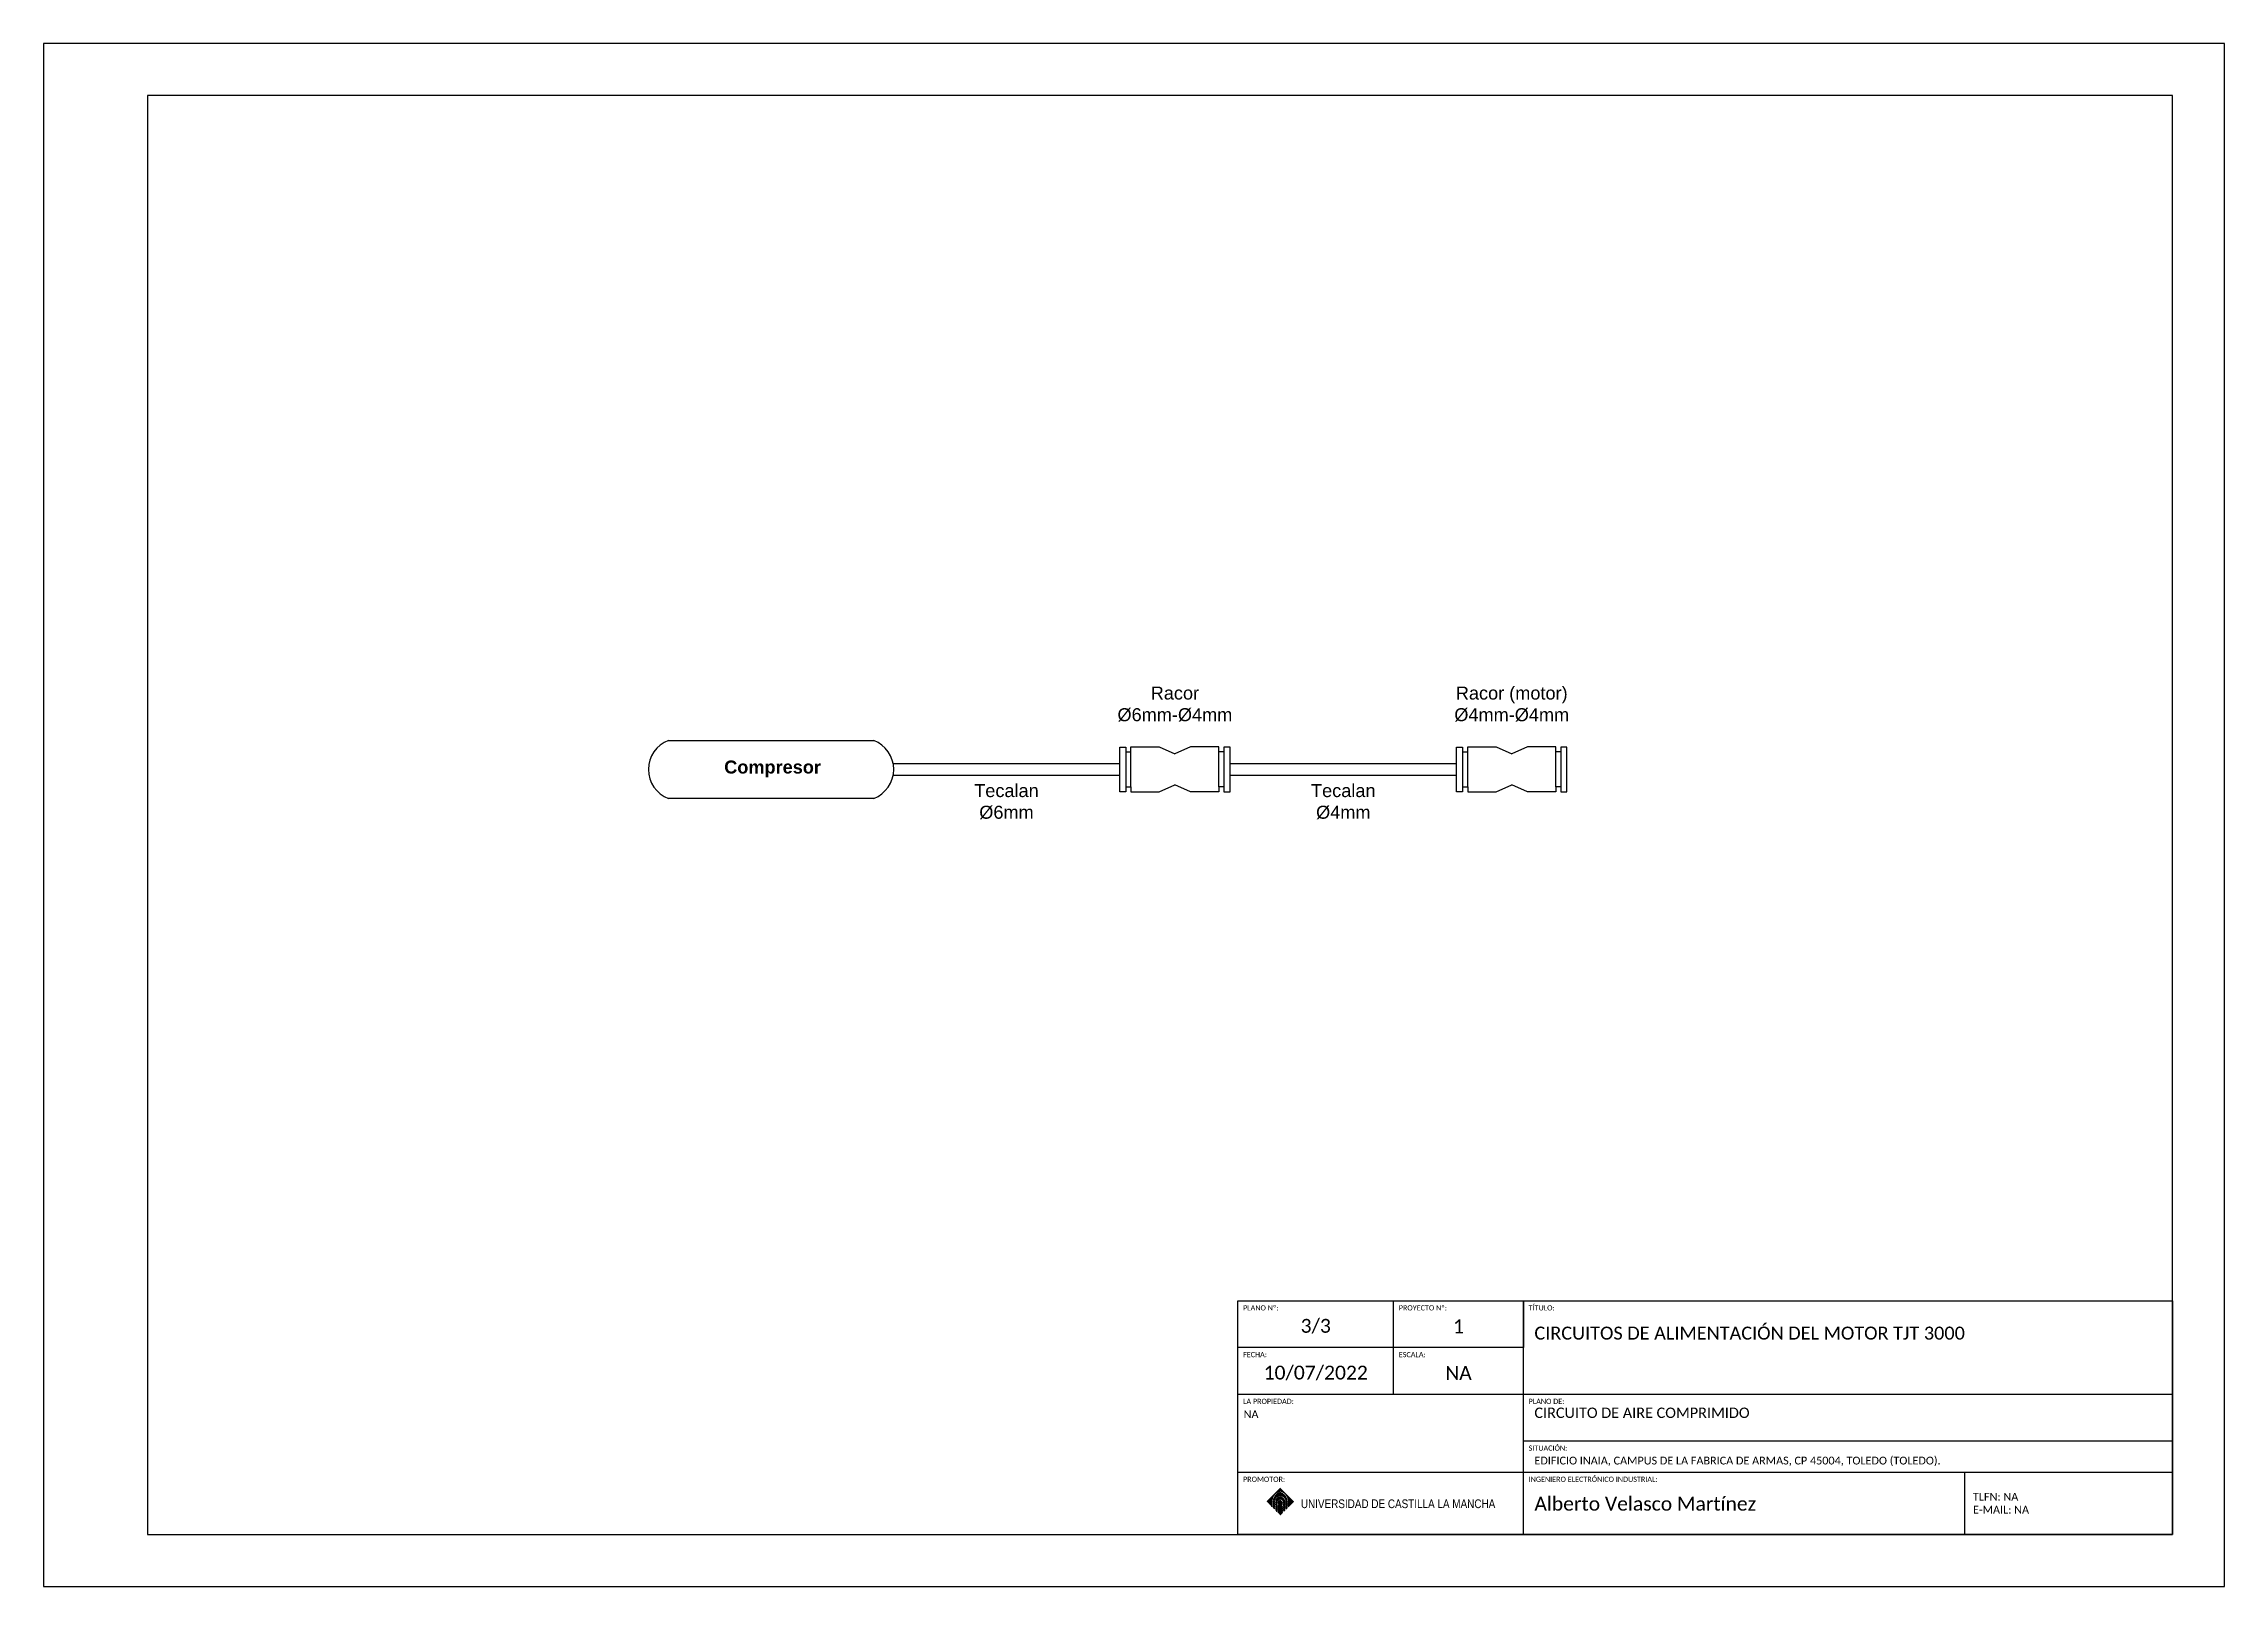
# Model space of a CAD drawing. Header units: millimetres. Extents: x 2619 to 3879, y 2394 to 2691.
# Drawn here: x 3459 to 3879, y 2393.6 to 2690.6 of the extents above; entities that cross this region are included whole.
import ezdxf

# ---------------------------------------------------------------- set-up
doc = ezdxf.new("R2010")
doc.units = ezdxf.units.MM
doc.layers.add('00_Leyenda', color=250, linetype='Continuous', lineweight=15)
for name, color, linetype in [('Cajetin', 7, 'Continuous'), ('Cajetin1', 7, 'Continuous'), ('Hoja', 7, 'Continuous')]:
    doc.layers.add(name, color=color, linetype=linetype)
doc.layers.add('LOGO CLM', color=7, linetype='Continuous', true_color=0xffffff)
doc.styles.add('estilo3', font='gdt.shx')
doc.styles.get("Standard").update_dxf_attribs({"font": 'arial.ttf'})

msp = doc.modelspace()

# ---------------------------------------------------------------- texts
at = {"char_height": 2.5}
for s, width, heights, insert, attachment_point in [('\\pxqc;Racor\\PØ6mm-Ø4mm', 33.8737, [13.95], (3676.84, 2563.44), 5), ('\\pxqc;Racor (motor)\\PØ4mm-Ø4mm', 33.8737, [13.95], (3741.71, 2563.44), 5), ('\\pxqc;{\\fArial|b1|i0|c0|p34;Compresor}', 55.7516, [0], (3571.48, 2552.58), 1), ('\\pxqc;Tecalan\\PØ6mm', 33.8737, [13.95], (3644.4, 2544.66), 5), ('\\pxqc;Tecalan\\PØ4mm', 33.8737, [13.95], (3709.27, 2544.66), 5)]:
    msp.add_mtext_dynamic_manual_height_columns(s, width=width, gutter_width=12.5, heights=heights, dxfattribs=dict(at, insert=insert, attachment_point=attachment_point))
at = {"layer": '00_Leyenda', "linetype": 'ByBlock', "lineweight": 0}
for s, width, heights, insert, char_height, attachment_point in [('\\pxi1,ql;{\\fCalibri Light|b0|i0|c0|p34;PLANO Nº:}', 84.3774, [10.15], (3688.96, 2447.71), 1, 1), ('{\\fCalibri Light|b0|i0|c0|p34;3/3}', 30, [5.09], (3703.96, 2443.66), 2.6667, 5), ('\\pxi1,ql;{\\fCalibri Light|b0|i0|c0|p34;PROYECTO Nº:}', 84.3774, [10.15], (3718.96, 2447.71), 1, 1), ('\\pxqc;{\\fCalibri Light|b0|i0|c0|p34;1}', 25, [5.09], (3718.96, 2444.99), 2.6667, 1), ('\\pxi1,ql;{\\fCalibri Light|b0|i0|c0|p34;TÍTULO:}', 84.3774, [10.15], (3743.96, 2447.71), 1, 1), ('{\\fCalibri Light|b0|i0|c0|p34;CIRCUITOS DE ALIMENTACIÓN DEL MOTOR TJT 3000}', 125, [13.01], (3746.08, 2443.6), 2.5, 1), ('\\pxi1,ql;{\\fCalibri Light|b0|i0|c0|p34;FECHA:}', 84.3774, [10.15], (3688.96, 2438.71), 1, 1), ('{\\fCalibri Light|b0|i0|c0|p34;10/07/2022}', 30, [5.09], (3703.96, 2434.66), 2.6667, 5), ('\\pxi1,ql;{\\fCalibri Light|b0|i0|c0|p34;ESCALA:}', 84.3774, [10.15], (3718.96, 2438.71), 1, 1), ('\\pxqc;{\\fCalibri Light|b0|i0|c0|p34;NA}', 25, [5.09], (3718.96, 2436.01), 2.6667, 1), ('\\pxi1,ql;{\\fCalibri Light|b0|i0|c0|p34;LA PROPIEDAD:}', 84.3774, [10.15], (3688.96, 2429.71), 1, 1), ('\\pxi1,ql;{\\fCalibri Light|b0|i0|c0|p34;PLANO DE:}', 84.3774, [10.15], (3743.96, 2429.71), 1, 1), ('{\\fCalibri Light|b0|i0|c0|p34;CIRCUITO DE AIRE COMPRIMIDO}', 124.5512, [4.51], (3746.08, 2428.01), 2, 1), ('{\\fCalibri Light|b0|i0|c0|p34;NA}', 53.1941, [12.17], (3690.08, 2427.48), 1.5, 1), ('\\pxi1,ql;{\\fCalibri Light|b0|i0|c0|p34;SITUACIÓN:}', 84.3774, [10.15], (3743.96, 2420.71), 1, 1), ('\\pxi1,ql;{\\fCalibri Light|b0|i0|c0|p34;INGENIERO ELECTRÓNICO INDUSTRIAL:}', 84.3774, [10.15], (3743.96, 2414.71), 1, 1), ('{\\fCalibri Light|b0|i0|c0|p34;EDIFICIO INAIA, CAMPUS DE LA FABRICA DE ARMAS, CP 45004, TOLEDO (TOLEDO).}', 125, [13.01], (3746.08, 2418.56), 1.5, 1), ('\\pxi1,ql;{\\fCalibri Light|b0|i0|c0|p34;PROMOTOR:}', 84.3774, [10.15], (3688.96, 2414.71), 1, 1), ('{\\fCalibri Light|b0|i0|c0|p34;Alberto Velasco Martínez}', 85, [11.4], (3746.08, 2409.49), 2.6667, 4), ('\\pxql;{\\fCalibri Light|b0|i0|c0|p34;   TLFN: NA\\P   E-MAIL: NA}', 40, [12], (3828.96, 2409.59), 1.5, 4)]:
    msp.add_mtext_dynamic_manual_height_columns(s, width=width, gutter_width=13.33, heights=heights, dxfattribs=dict(at, insert=insert, char_height=char_height, attachment_point=attachment_point))
at = {"layer": 'LOGO CLM', "color": 234, "true_color": 0x971c47, "insert": (3701.1, 2410.33), "char_height": 1.6667, "width": 41.3899, "attachment_point": 1, "style": 'estilo3'}
msp.add_mtext('{\\fArial Narrow|b0|i0|c0|p34;UNIVERSIDAD DE CASTILLA LA MANCHA}', dxfattribs=at)

# ---------------------------------------------------------------- linework, layer by layer
for p, q in [((3666.21, 2546.57), (3666.21, 2555.18)), ((3666.21, 2555.18), (3667.38, 2555.18)), ((3667.38, 2555.18), (3667.38, 2546.57)), ((3667.38, 2554.26), (3668.37, 2554.26)), ((3668.37, 2554.26), (3668.37, 2555.21)), ((3668.37, 2555.21), (3673.82, 2555.21)), ((3668.37, 2547.49), (3668.37, 2554.26)), ((3673.82, 2555.21), (3676.84, 2553.88)), ((3679.85, 2555.21), (3676.84, 2553.88)), ((3685.3, 2555.21), (3679.85, 2555.21)), ((3685.3, 2554.26), (3685.3, 2555.21)), ((3686.29, 2554.26), (3685.3, 2554.26)), ((3685.3, 2547.49), (3685.3, 2554.26)), ((3687.46, 2555.18), (3686.29, 2555.18)), ((3686.29, 2555.18), (3686.29, 2546.57)), ((3687.46, 2546.57), (3687.46, 2555.18)), ((3731.09, 2546.57), (3731.09, 2555.18)), ((3731.09, 2555.18), (3732.25, 2555.18)), ((3732.25, 2555.18), (3732.25, 2546.57)), ((3732.25, 2554.26), (3733.24, 2554.26)), ((3733.24, 2554.26), (3733.24, 2555.21)), ((3733.24, 2555.21), (3738.69, 2555.21)), ((3733.24, 2547.49), (3733.24, 2554.26)), ((3738.69, 2555.21), (3741.71, 2553.88)), ((3744.73, 2555.21), (3741.71, 2553.88)), ((3750.18, 2555.21), (3744.73, 2555.21)), ((3750.18, 2554.26), (3750.18, 2555.21)), ((3751.17, 2554.26), (3750.18, 2554.26)), ((3750.18, 2547.49), (3750.18, 2554.26)), ((3752.34, 2555.18), (3751.17, 2555.18)), ((3751.17, 2555.18), (3751.17, 2546.57)), ((3752.34, 2546.57), (3752.34, 2555.18)), ((3622.59, 2551.98), (3666.21, 2551.98)), ((3622.59, 2549.77), (3666.21, 2549.77)), ((3666.21, 2549.77), (3666.21, 2551.98)), ((3687.46, 2551.98), (3731.09, 2551.98)), ((3687.46, 2549.77), (3731.09, 2549.77)), ((3667.38, 2546.57), (3666.21, 2546.57)), ((3667.38, 2547.49), (3668.37, 2547.49)), ((3668.37, 2547.49), (3668.37, 2546.54)), ((3668.37, 2546.54), (3673.82, 2546.54)), ((3673.82, 2546.54), (3676.84, 2547.87)), ((3679.85, 2546.54), (3676.84, 2547.87)), ((3685.3, 2546.54), (3679.85, 2546.54)), ((3686.29, 2547.49), (3685.3, 2547.49)), ((3685.3, 2547.49), (3685.3, 2546.54)), ((3686.29, 2546.57), (3687.46, 2546.57)), ((3732.25, 2546.57), (3731.09, 2546.57)), ((3732.25, 2547.49), (3733.24, 2547.49)), ((3733.24, 2547.49), (3733.24, 2546.54)), ((3733.24, 2546.54), (3738.69, 2546.54)), ((3738.69, 2546.54), (3741.71, 2547.87)), ((3744.73, 2546.54), (3741.71, 2547.87)), ((3750.18, 2546.54), (3744.73, 2546.54)), ((3751.17, 2547.49), (3750.18, 2547.49)), ((3750.18, 2547.49), (3750.18, 2546.54)), ((3751.17, 2546.57), (3752.34, 2546.57))]:
    msp.add_line(p, q)
for points in [[(3579.32, 2556.45), (3618.83, 2556.45)], [(3618.83, 2545.3), (3579.32, 2545.3)]]:
    msp.add_lwpolyline(points)
for centre, start, end in [((3581.41, 2550.87), 110.5844, 249.4156), ((3616.73, 2550.87), 290.5844, 69.4156)]:
    msp.add_arc(centre, 5.96, start, end)
at = {"layer": 'Cajetin'}
msp.add_line((3743.96, 2439.59), (3743.96, 2448.59), dxfattribs=at)
at = {"layer": 'Cajetin1'}
for p, q in [((3718.96, 2430.59), (3718.96, 2448.59)), ((3743.96, 2439.59), (3688.96, 2439.59)), ((3688.96, 2430.59), (3868.96, 2430.59)), ((3743.96, 2421.59), (3868.96, 2421.59)), ((3828.96, 2403.59), (3828.96, 2415.59))]:
    msp.add_line(p, q, dxfattribs=at)
for points in [[(3478.96, 2403.59), (3868.96, 2403.59), (3868.96, 2680.59), (3478.96, 2680.59)], [(3868.96, 2448.59), (3868.96, 2430.59), (3868.96, 2403.59), (3688.96, 2403.59), (3688.96, 2448.59)]]:
    msp.add_lwpolyline(points, close=True, dxfattribs=at)
for points in [[(3743.96, 2448.59), (3743.96, 2439.59), (3688.96, 2439.59)], [(3688.96, 2415.59), (3743.96, 2415.59), (3743.96, 2439.59)], [(3743.96, 2403.59), (3743.96, 2415.59), (3868.96, 2415.59)]]:
    msp.add_lwpolyline(points, dxfattribs=at)
at = {"layer": 'Hoja'}
msp.add_lwpolyline([(3458.96, 2393.59), (3878.96, 2393.59), (3878.96, 2690.59), (3458.96, 2690.59)], close=True, dxfattribs=at)
at = {"layer": 'LOGO CLM', "color": 234, "true_color": 0x971c47}
for p, q in [((3694.58, 2409.91), (3697.15, 2412.48)), ((3694.61, 2409.87), (3696.1, 2411.36)), ((3694.65, 2409.83), (3695.86, 2411.04)), ((3694.69, 2409.79), (3695.77, 2410.88)), ((3695.83, 2410.25), (3697.25, 2411.67)), ((3695.85, 2410.34), (3697.19, 2411.69)), ((3695.87, 2410.44), (3697.13, 2411.7)), ((3695.89, 2410.54), (3697.03, 2411.68)), ((3695.93, 2410.66), (3696.92, 2411.64)), ((3695.99, 2410.79), (3696.78, 2411.58)), ((3696.09, 2410.97), (3696.61, 2411.48)), ((3696.2, 2411.45), (3697.19, 2412.45)), ((3696.25, 2409.98), (3697.09, 2410.83)), ((3696.25, 2409.91), (3697.16, 2410.83)), ((3696.25, 2410.07), (3697.01, 2410.82)), ((3696.25, 2409.83), (3697.23, 2410.82)), ((3696.27, 2410.16), (3696.91, 2410.8)), ((3696.51, 2411.69), (3697.23, 2412.41)), ((3696.51, 2410.86), (3697.3, 2411.65)), ((3696.68, 2411.78), (3697.27, 2412.37)), ((3696.68, 2410.95), (3697.36, 2411.63)), ((3696.71, 2410.22), (3697.3, 2410.81)), ((3696.8, 2410.99), (3697.41, 2411.6)), ((3696.81, 2411.84), (3697.31, 2412.33)), ((3696.9, 2411.02), (3697.46, 2411.58)), ((3696.93, 2411.88), (3697.34, 2412.29)), ((3696.99, 2411.04), (3697.51, 2411.56)), ((3697.04, 2411.91), (3697.38, 2412.26)), ((3697.08, 2411.04), (3697.56, 2411.53)), ((3697.13, 2411.93), (3697.42, 2412.22)), ((3697.15, 2411.04), (3697.61, 2411.5)), ((3697.19, 2411.91), (3697.46, 2412.18)), ((3697.22, 2411.04), (3697.66, 2411.47)), ((3697.25, 2411.9), (3697.49, 2412.14)), ((3697.29, 2411.03), (3697.7, 2411.44)), ((3697.31, 2411.88), (3697.53, 2412.1)), ((3697.35, 2411.02), (3697.74, 2411.41)), ((3697.36, 2411.86), (3697.57, 2412.07)), ((3697.42, 2411.84), (3697.61, 2412.03)), ((3697.42, 2411), (3697.79, 2411.37)), ((3697.47, 2411.82), (3697.65, 2411.99)), ((3697.47, 2410.98), (3697.83, 2411.34)), ((3697.52, 2411.79), (3697.68, 2411.95)), ((3697.53, 2410.96), (3697.87, 2411.3)), ((3697.58, 2411.77), (3697.72, 2411.92)), ((3697.58, 2410.94), (3697.91, 2411.27)), ((3697.63, 2411.74), (3697.76, 2411.88)), ((3697.63, 2410.92), (3697.95, 2411.23)), ((3697.67, 2411.72), (3697.8, 2411.84)), ((3697.68, 2410.89), (3697.98, 2411.19)), ((3697.72, 2411.69), (3697.84, 2411.8)), ((3697.73, 2410.86), (3698.02, 2411.15)), ((3697.77, 2411.66), (3697.87, 2411.76)), ((3697.77, 2410.83), (3698.05, 2411.11)), ((3697.81, 2411.63), (3697.91, 2411.73)), ((3697.81, 2410.79), (3698.08, 2411.06)), ((3697.86, 2411.6), (3697.95, 2411.69)), ((3697.86, 2410.76), (3698.12, 2411.02)), ((3697.89, 2410.72), (3698.15, 2410.98)), ((3697.9, 2411.56), (3697.99, 2411.65)), ((3697.93, 2410.68), (3698.18, 2410.93)), ((3697.94, 2411.53), (3698.03, 2411.61)), ((3697.97, 2410.64), (3698.2, 2410.88)), ((3697.98, 2411.49), (3698.06, 2411.57)), ((3698, 2410.6), (3698.23, 2410.83)), ((3698.02, 2411.46), (3698.1, 2411.54)), ((3698.06, 2411.42), (3698.14, 2411.5)), ((3698.1, 2411.38), (3698.18, 2411.46)), ((3698.14, 2411.34), (3698.21, 2411.42)), ((3698.17, 2411.3), (3698.25, 2411.38)), ((3698.21, 2411.26), (3698.29, 2411.35)), ((3698.24, 2411.22), (3698.33, 2411.31)), ((3698.27, 2411.18), (3698.37, 2411.27)), ((3698.3, 2411.13), (3698.4, 2411.23)), ((3698.33, 2411.09), (3698.44, 2411.2)), ((3698.36, 2411.04), (3698.48, 2411.16)), ((3698.39, 2410.99), (3698.52, 2411.12)), ((3698.42, 2410.94), (3698.56, 2411.08)), ((3698.44, 2410.89), (3698.59, 2411.04)), ((3698.47, 2410.84), (3698.63, 2411.01)), ((3698.49, 2410.79), (3698.67, 2410.97)), ((3698.51, 2410.73), (3698.71, 2410.93)), ((3698.53, 2410.68), (3698.75, 2410.89)), ((3698.55, 2410.62), (3698.78, 2410.85)), ((3698.57, 2410.56), (3698.82, 2410.82)), ((3694.73, 2409.76), (3695.72, 2410.74)), ((3694.77, 2409.72), (3695.67, 2410.62)), ((3694.8, 2409.68), (3695.64, 2410.52)), ((3694.84, 2409.64), (3695.62, 2410.42)), ((3694.88, 2409.6), (3695.6, 2410.33)), ((3694.92, 2409.57), (3695.59, 2410.24)), ((3694.96, 2409.53), (3695.59, 2410.16)), ((3694.99, 2409.49), (3695.58, 2410.08)), ((3695.03, 2409.45), (3695.58, 2410)), ((3695.07, 2409.41), (3695.58, 2409.93)), ((3695.11, 2409.38), (3695.58, 2409.85)), ((3695.15, 2409.34), (3695.58, 2409.78)), ((3695.18, 2409.3), (3695.58, 2409.7)), ((3695.22, 2409.26), (3695.58, 2409.62)), ((3695.26, 2409.22), (3695.58, 2409.55)), ((3695.3, 2409.19), (3695.58, 2409.47)), ((3695.33, 2409.15), (3695.58, 2409.4)), ((3695.37, 2409.11), (3695.58, 2409.32)), ((3695.41, 2409.07), (3695.58, 2409.24)), ((3695.45, 2409.04), (3695.58, 2409.17)), ((3695.49, 2409), (3695.58, 2409.09)), ((3695.52, 2408.96), (3695.58, 2409.02)), ((3695.56, 2408.92), (3695.58, 2408.94)), ((3695.82, 2410.17), (3696.22, 2410.56)), ((3695.82, 2410.09), (3696.12, 2410.39)), ((3695.82, 2410.01), (3696.08, 2410.27)), ((3695.82, 2409.94), (3696.05, 2410.17)), ((3695.82, 2409.86), (3696.04, 2410.08)), ((3695.82, 2409.78), (3696.03, 2410)), ((3695.82, 2409.71), (3696.03, 2409.92)), ((3695.82, 2409.63), (3696.03, 2409.85)), ((3695.82, 2409.56), (3696.03, 2409.77)), ((3695.82, 2409.48), (3696.03, 2409.69)), ((3695.82, 2409.4), (3696.03, 2409.62)), ((3695.82, 2409.33), (3696.03, 2409.54)), ((3695.82, 2409.25), (3696.03, 2409.47)), ((3695.82, 2409.18), (3696.03, 2409.39)), ((3695.82, 2409.1), (3696.03, 2409.31)), ((3695.82, 2409.03), (3696.03, 2409.24)), ((3695.82, 2408.95), (3696.03, 2409.16)), ((3695.82, 2408.87), (3696.03, 2409.09)), ((3695.82, 2408.8), (3696.03, 2409.01)), ((3695.82, 2408.72), (3696.03, 2408.94)), ((3695.83, 2408.66), (3696.03, 2408.86)), ((3695.87, 2408.62), (3696.03, 2408.78)), ((3695.9, 2408.58), (3696.03, 2408.71)), ((3695.94, 2408.54), (3696.03, 2408.63)), ((3695.98, 2408.5), (3696.03, 2408.56)), ((3696.02, 2408.47), (3696.03, 2408.48)), ((3696.25, 2409.76), (3696.58, 2410.1)), ((3696.25, 2409.68), (3696.49, 2409.93)), ((3696.25, 2409.6), (3696.46, 2409.82)), ((3696.25, 2409.53), (3696.45, 2409.74)), ((3696.25, 2409.45), (3696.45, 2409.66)), ((3696.25, 2409.38), (3696.46, 2409.59)), ((3696.25, 2409.3), (3696.47, 2409.53)), ((3696.25, 2409.23), (3696.49, 2409.47)), ((3696.25, 2409.15), (3696.51, 2409.42)), ((3696.25, 2409.07), (3696.54, 2409.37)), ((3696.25, 2409), (3696.57, 2409.32)), ((3696.25, 2408.92), (3696.6, 2409.28)), ((3696.25, 2408.85), (3696.46, 2409.06)), ((3696.25, 2408.77), (3696.45, 2408.98)), ((3696.25, 2408.7), (3696.45, 2408.9)), ((3696.25, 2408.62), (3696.45, 2408.83)), ((3696.25, 2408.54), (3696.45, 2408.75)), ((3696.25, 2408.47), (3696.45, 2408.67)), ((3696.25, 2408.39), (3696.45, 2408.6)), ((3696.25, 2408.32), (3696.45, 2408.52)), ((3696.25, 2408.24), (3696.45, 2408.45)), ((3696.28, 2408.2), (3696.45, 2408.37)), ((3696.31, 2410.27), (3696.8, 2410.77)), ((3696.32, 2408.16), (3696.45, 2408.29)), ((3696.36, 2408.13), (3696.45, 2408.22)), ((3696.39, 2410.43), (3696.65, 2410.69)), ((3696.4, 2408.09), (3696.45, 2408.14)), ((3696.43, 2408.05), (3696.45, 2408.07)), ((3696.66, 2408.97), (3697.53, 2409.84)), ((3696.67, 2409.73), (3697.08, 2410.14)), ((3696.67, 2409.65), (3697.16, 2410.14)), ((3696.67, 2408.89), (3697.55, 2409.78)), ((3696.67, 2408.82), (3697.56, 2409.71)), ((3696.67, 2408.74), (3697.55, 2409.63)), ((3696.67, 2408.67), (3697.52, 2409.52)), ((3696.67, 2408.59), (3697.42, 2409.35)), ((3696.67, 2408.51), (3697.42, 2409.27)), ((3696.67, 2408.44), (3697.42, 2409.19)), ((3696.67, 2408.36), (3697.42, 2409.12)), ((3696.67, 2408.29), (3697.48, 2409.1)), ((3696.67, 2408.21), (3697.52, 2409.07)), ((3696.67, 2408.13), (3697.55, 2409.02)), ((3696.67, 2408.06), (3697.56, 2408.95)), ((3696.67, 2407.98), (3697.56, 2408.87)), ((3696.67, 2407.91), (3697.56, 2408.8)), ((3696.67, 2407.83), (3697.56, 2408.72)), ((3696.68, 2409.82), (3696.99, 2410.13)), ((3696.68, 2409.59), (3697.22, 2410.13)), ((3696.7, 2409.53), (3697.28, 2410.11)), ((3696.7, 2407.79), (3697.56, 2408.65)), ((3696.72, 2409.48), (3697.33, 2410.09)), ((3696.73, 2407.75), (3697.56, 2408.57)), ((3696.75, 2409.43), (3697.37, 2410.06)), ((3696.76, 2409.97), (3696.83, 2410.05)), ((3696.77, 2407.71), (3697.56, 2408.5)), ((3696.79, 2409.39), (3697.42, 2410.02)), ((3696.8, 2409.33), (3697.45, 2409.98)), ((3696.8, 2409.25), (3697.49, 2409.94)), ((3696.8, 2409.18), (3697.51, 2409.89)), ((3696.81, 2407.67), (3697.56, 2408.42)), ((3696.85, 2407.64), (3697.56, 2408.34)), ((3696.88, 2410.32), (3697.36, 2410.8)), ((3696.89, 2407.6), (3697.56, 2408.27)), ((3696.92, 2407.56), (3697.56, 2408.19)), ((3696.96, 2407.52), (3697.56, 2408.12)), ((3696.99, 2410.35), (3697.42, 2410.78)), ((3697, 2407.48), (3697.56, 2408.04)), ((3697.04, 2407.45), (3697.56, 2407.97)), ((3697.07, 2410.36), (3697.47, 2410.76)), ((3697.08, 2407.41), (3697.56, 2407.89)), ((3697.11, 2407.37), (3697.56, 2407.81)), ((3697.15, 2410.36), (3697.52, 2410.73)), ((3697.22, 2410.35), (3697.57, 2410.7)), ((3697.28, 2410.34), (3697.62, 2410.67)), ((3697.34, 2410.32), (3697.66, 2410.64)), ((3697.39, 2410.3), (3697.7, 2410.61)), ((3697.44, 2410.27), (3697.74, 2410.57)), ((3697.49, 2410.24), (3697.78, 2410.53)), ((3697.53, 2410.21), (3697.81, 2410.49)), ((3697.57, 2410.17), (3697.85, 2410.45)), ((3697.61, 2410.13), (3697.87, 2410.4)), ((3697.64, 2410.09), (3697.9, 2410.35)), ((3697.64, 2409.25), (3698, 2409.62)), ((3697.67, 2410.05), (3697.93, 2410.3)), ((3697.68, 2409.22), (3698, 2409.54)), ((3697.69, 2409.38), (3698, 2409.69)), ((3697.7, 2410), (3697.95, 2410.25)), ((3697.71, 2409.18), (3698, 2409.46)), ((3697.72, 2409.95), (3697.97, 2410.19)), ((3697.74, 2409.89), (3697.98, 2410.13)), ((3697.74, 2409.51), (3698, 2409.77)), ((3697.74, 2409.13), (3698, 2409.39)), ((3697.76, 2409.83), (3697.99, 2410.06)), ((3697.76, 2409.07), (3698, 2409.31)), ((3697.77, 2409.76), (3698, 2409.99)), ((3697.77, 2409.69), (3698, 2409.92)), ((3697.77, 2409.61), (3698, 2409.84)), ((3697.77, 2409.01), (3698, 2409.24)), ((3697.77, 2408.93), (3698, 2409.16)), ((3697.77, 2408.86), (3698, 2409.08)), ((3697.77, 2408.78), (3698, 2409.01)), ((3697.77, 2408.71), (3698, 2408.93)), ((3697.77, 2408.63), (3698, 2408.86)), ((3697.77, 2408.55), (3698, 2408.78)), ((3697.77, 2408.48), (3698, 2408.71)), ((3697.77, 2408.4), (3698, 2408.63)), ((3697.77, 2408.33), (3698, 2408.55)), ((3697.77, 2408.25), (3698, 2408.48)), ((3697.77, 2408.17), (3698, 2408.4)), ((3697.77, 2408.1), (3698, 2408.33)), ((3697.81, 2408.07), (3698, 2408.25)), ((3698.03, 2410.56), (3698.26, 2410.78)), ((3698.06, 2410.51), (3698.28, 2410.73)), ((3698.09, 2410.46), (3698.3, 2410.68)), ((3698.11, 2410.41), (3698.32, 2410.62)), ((3698.13, 2410.36), (3698.34, 2410.56)), ((3698.16, 2410.3), (3698.36, 2410.51)), ((3698.17, 2410.24), (3698.38, 2410.45)), ((3698.19, 2410.18), (3698.39, 2410.39)), ((3698.2, 2410.12), (3698.4, 2410.32)), ((3698.21, 2410.05), (3698.41, 2410.26)), ((3698.21, 2409.98), (3698.42, 2410.19)), ((3698.21, 2409.91), (3698.42, 2410.12)), ((3698.21, 2409.83), (3698.43, 2410.04)), ((3698.21, 2409.75), (3698.43, 2409.97)), ((3698.21, 2409.68), (3698.43, 2409.89)), ((3698.21, 2409.6), (3698.43, 2409.81)), ((3698.21, 2409.53), (3698.43, 2409.74)), ((3698.21, 2409.45), (3698.43, 2409.66)), ((3698.21, 2409.37), (3698.43, 2409.59)), ((3698.21, 2409.3), (3698.43, 2409.51)), ((3698.21, 2409.22), (3698.43, 2409.44)), ((3698.21, 2409.15), (3698.43, 2409.36)), ((3698.21, 2409.07), (3698.43, 2409.28)), ((3698.21, 2409), (3698.43, 2409.21)), ((3698.21, 2408.92), (3698.43, 2409.13)), ((3698.21, 2408.84), (3698.43, 2409.06)), ((3698.21, 2408.77), (3698.43, 2408.98)), ((3698.21, 2408.69), (3698.43, 2408.9)), ((3698.21, 2408.62), (3698.43, 2408.83)), ((3698.21, 2408.54), (3698.43, 2408.75)), ((3698.21, 2408.47), (3698.43, 2408.68)), ((3698.58, 2410.5), (3698.86, 2410.78)), ((3698.6, 2410.44), (3698.9, 2410.74)), ((3698.61, 2410.38), (3698.93, 2410.7)), ((3698.62, 2410.31), (3698.97, 2410.66)), ((3698.63, 2410.25), (3699.01, 2410.63)), ((3698.64, 2410.18), (3699.05, 2410.59)), ((3698.64, 2410.1), (3699.09, 2410.55)), ((3698.64, 2410.03), (3699.12, 2410.51)), ((3698.64, 2409.95), (3699.16, 2410.48)), ((3698.64, 2409.88), (3699.2, 2410.44)), ((3698.64, 2409.8), (3699.24, 2410.4)), ((3698.64, 2409.73), (3699.28, 2410.36)), ((3698.64, 2409.65), (3699.31, 2410.32)), ((3698.64, 2409.57), (3699.35, 2410.29)), ((3698.64, 2409.5), (3699.39, 2410.25)), ((3698.64, 2409.42), (3699.43, 2410.21)), ((3698.64, 2409.35), (3699.47, 2410.17)), ((3698.64, 2409.27), (3699.5, 2410.13)), ((3698.64, 2409.2), (3699.54, 2410.1)), ((3698.64, 2409.12), (3699.58, 2410.06)), ((3698.64, 2409.04), (3699.62, 2410.02)), ((3698.64, 2408.97), (3699.65, 2409.98)), ((3698.64, 2408.89), (3699.69, 2409.94))]:
    msp.add_line(p, q, dxfattribs=at)

msp.set_redraw_order([(e.dxf.handle, doc.entitydb.next_handle()) for e in msp.query("TEXT MTEXT ATTDEF DIMENSION ARC_DIMENSION")])  # texts and dimensions are drawn at this point

doc.saveas('drawing.dxf')
